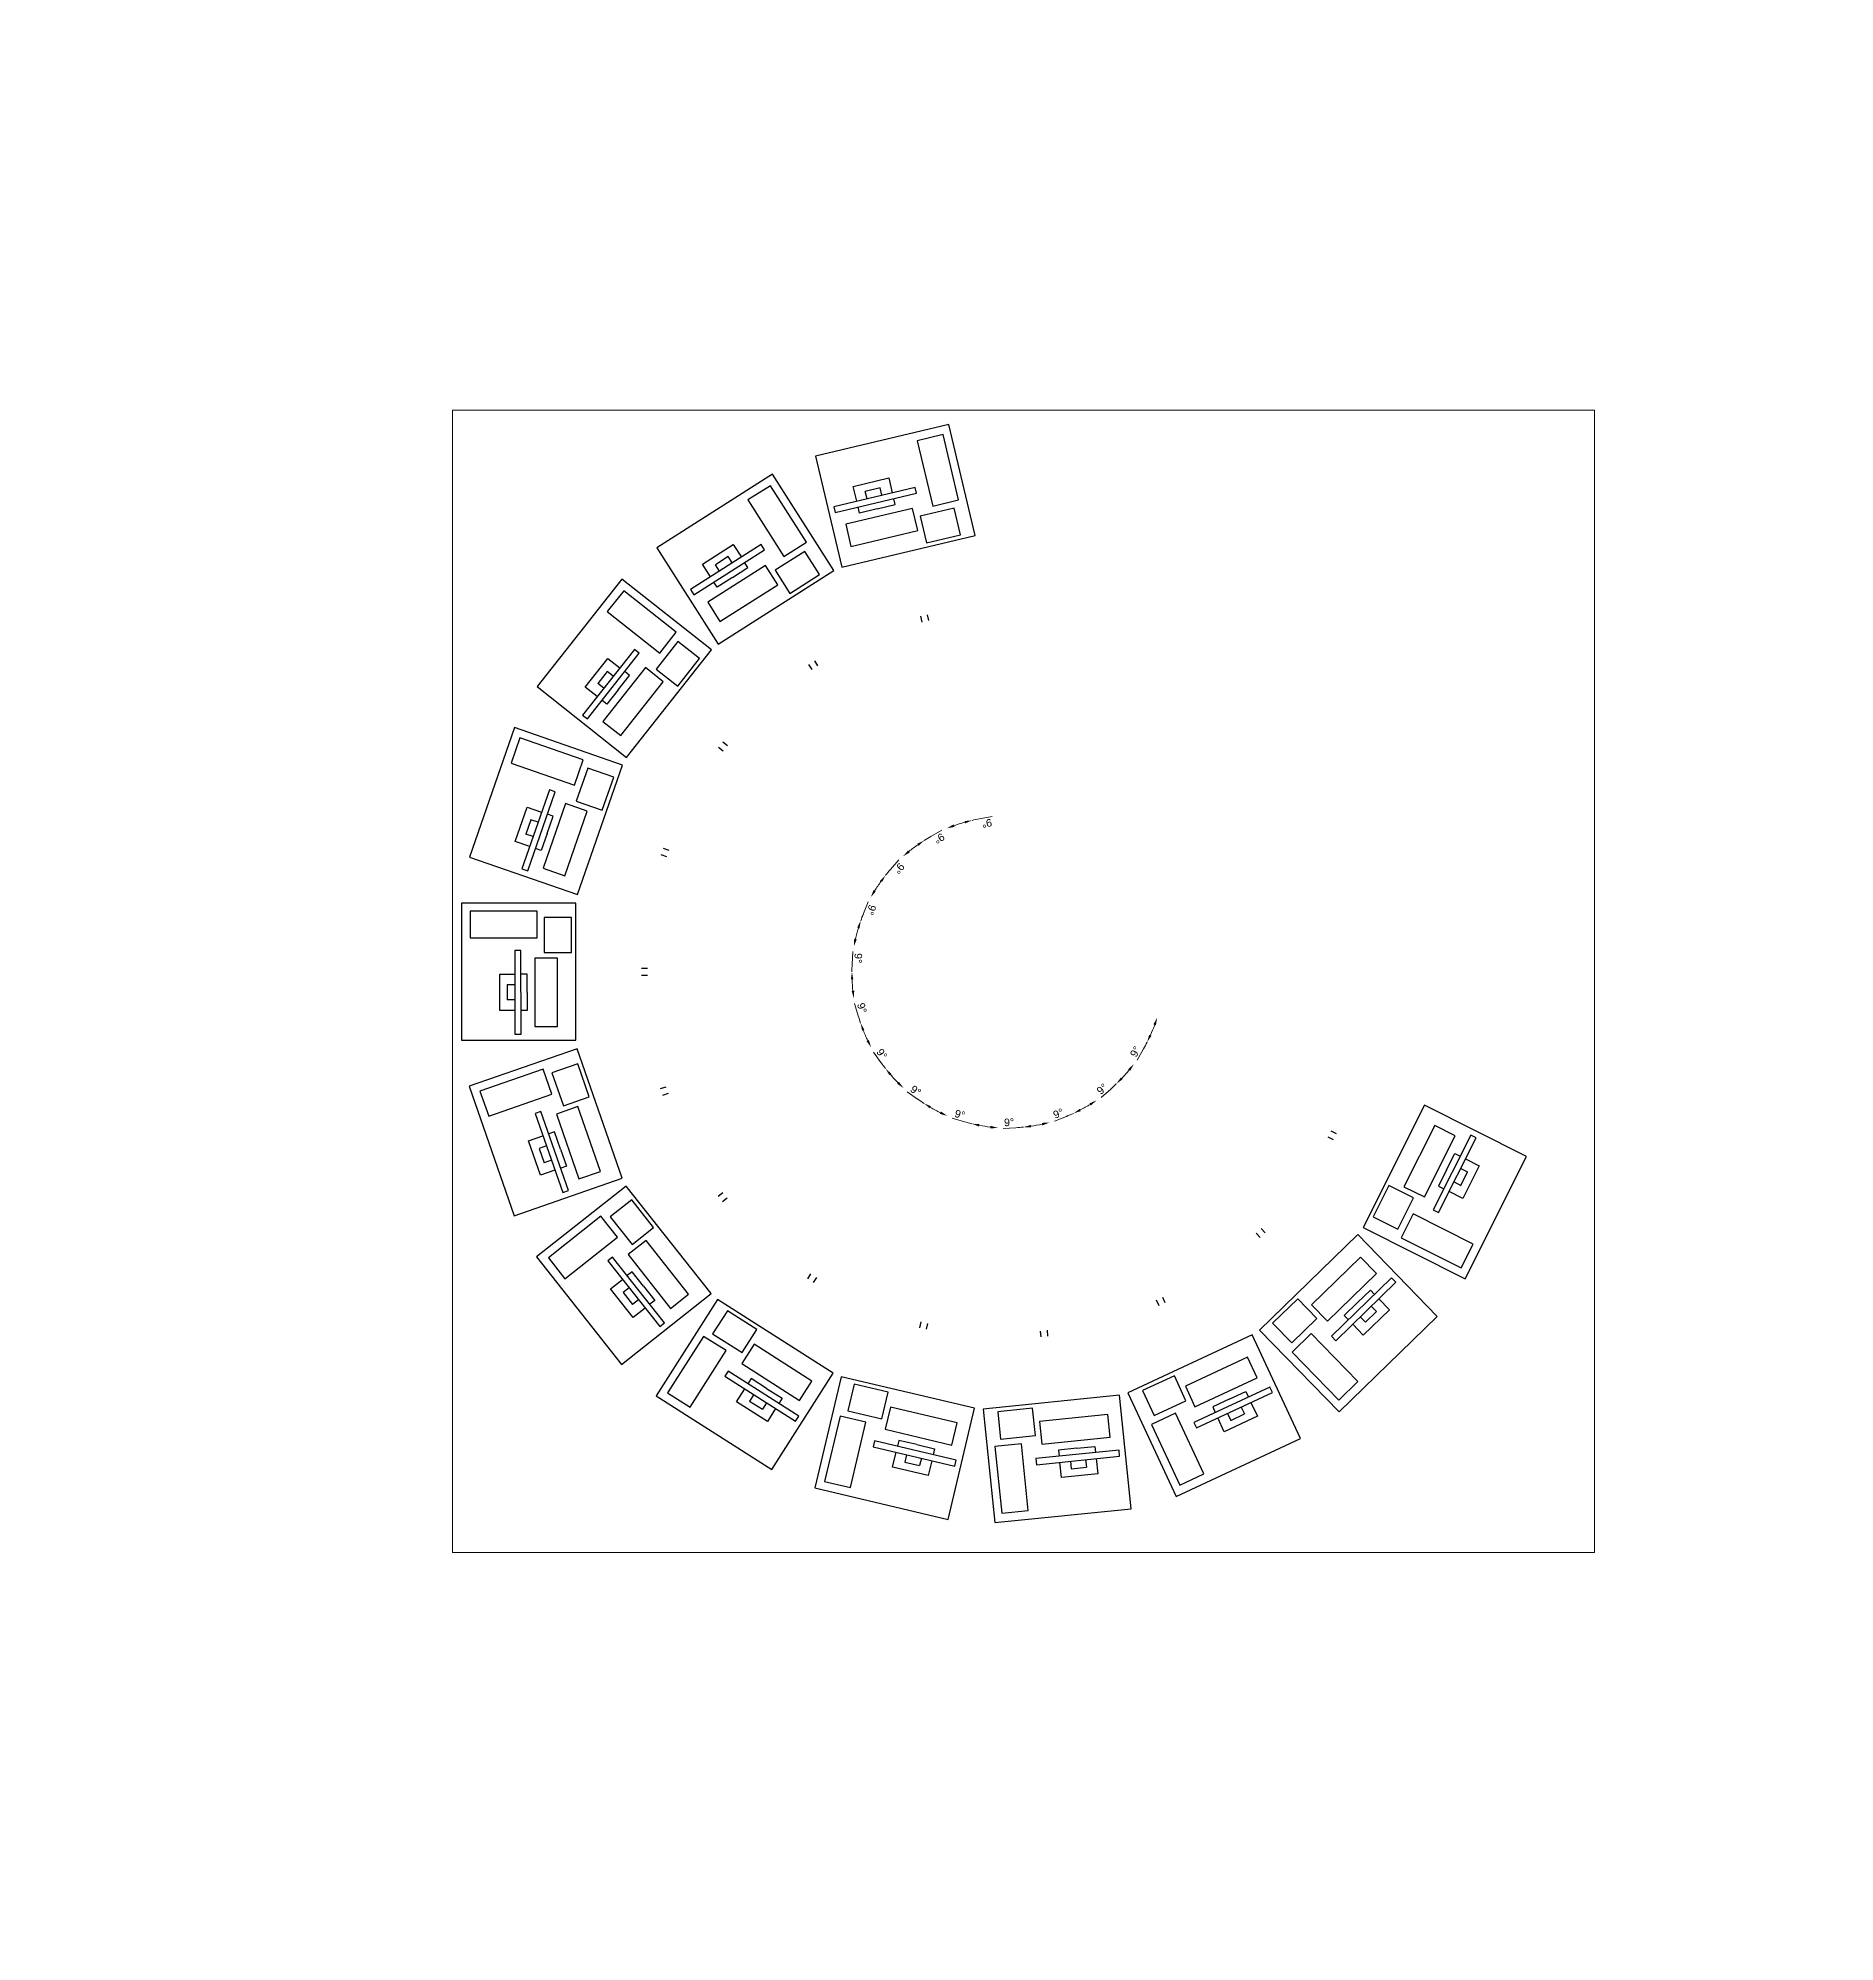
# Model space of a CAD drawing. Header units: millimetres. Extents: x 18768 to 1484868, y -11027 to 520152.
# Drawn here: x 419840 to 431641, y 44733 to 57232 of the extents above; entities that cross this region are included whole.
import ezdxf

# ---------------------------------------------------------------- set-up
doc = ezdxf.new("R2010")
doc.units = ezdxf.units.MM
doc.layers.add('A Construir', color=1, linetype='Continuous')
doc.layers.add('L035-ARRANJO-ADQUIRIR', color=102, linetype='Continuous')
doc.styles.get("Standard").update_dxf_attribs({"font": 'arial.ttf'})
doc.dimstyles.new('Anotativo', dxfattribs={"dimscale": 0, "dimtxt": 2.5, "dimasz": 2.5, "dimexe": 1.25, "dimexo": 0.625, "dimtad": 1, "dimtxsty": 'Standard', "dimcen": 2.5, "dimadec": 0, "dimazin": 0, "dimtfac": 1, "dimtmove": 0, "dimatfit": 3, "dimfxl": 1, "dimarcsym": 0})

# ---------------------------------------------------------------- blocks, each defined once
blk = doc.blocks.new('*D807')
at = {"layer": 'A Construir', "color": 0, "linetype": 'ByBlock', "lineweight": -2, "transparency": 16777216}
blk.add_line((440756, 50182), (440672, 50186), dxfattribs=at)
for start, end in [(267.4545, 269.9247), (272.3948, 276.0643)]:
    blk.add_arc((440808, 51341), 1160, start, end, dxfattribs=at)
at = {"layer": 'A Construir', "color": 0, "linetype": 'ByBlock', "lineweight": 15, "transparency": 16777216}
for points in [[(440856, 50174), (440856, 50190), (440806, 50181)], [(440929, 50196), (440931, 50179), (440980, 50194)]]:
    blk.add_solid(points, dxfattribs=at)
at = {"layer": 'DEFPOINTS', "color": 0, "linetype": 'ByBlock', "lineweight": 15, "transparency": 16777216}
for p in [(440812, 54160), (440808, 51341), (440922, 50187), (441254, 48367), (440801, 45929)]:
    blk.add_point(p, dxfattribs=at)
at = {"layer": 'A Construir', "color": 0, "linetype": 'ByBlock', "lineweight": 15, "transparency": 16777216, "insert": (440716, 50222), "char_height": 50, "attachment_point": 5, "rotation": 357.4545}
blk.add_mtext('9°', dxfattribs=at)
blk = doc.blocks.new('*U808')
for p, q in [((135.811, -1996.808), (15.811, -1996.808)), ((15.811, -1996.808), (15.811, -2036.808)), ((135.811, -1996.808), (255.811, -1996.808)), ((255.811, -1996.808), (255.811, -2036.808)), ((15.811, -2176.808), (15.811, -2076.808)), ((85.811, -2076.808), (85.811, -2126.808)), ((185.811, -2076.808), (185.811, -2126.808)), ((255.811, -2076.808), (255.811, -2176.808)), ((255.811, -2176.808), (15.811, -2176.808))]:
    blk.add_line(p, q)
for points in [[(450, -1677.559), (-450, -1677.559), (-450, -2427.559), (450, -2427.559)], [(-125.965, -1705.311), (-355.965, -1705.311), (-355.965, -1885.311), (-125.965, -1885.311)], [(360.811, -1796.89), (-89.189, -1796.89), (-89.189, -1946.89), (360.811, -1946.89)], [(-222.389, -1931.169), (-397.389, -1931.169), (-397.389, -2371.169), (-222.389, -2371.169)], [(410.811, -2036.808), (-139.189, -2036.808), (-139.189, -2076.808), (410.811, -2076.808)]]:
    blk.add_lwpolyline(points, close=True)
blk.add_lwpolyline([(85.811, -2126.808), (185.811, -2126.808)])
at = {"layer": 'L035-ARRANJO-ADQUIRIR', "color": 0}
for p, q in [((-22.5, -1245.319), (-22.5, -1206.518)), ((22.5, -1245.319), (22.5, -1206.518))]:
    blk.add_line(p, q, dxfattribs=at)
at = {"layer": 'A Construir', "linetype": 'ByBlock', "lineweight": 15}
dim = blk.add_angular_dim_2l(base=(118.219, 142.031), line1=((7.444, 4115.212), (-3.377, -4115.212)), line2=((3.738, 1296.217), (450, -1677.559)), dimstyle='Anotativo', dxfattribs=at)
dim.commit()
dim.dimension.update_dxf_attribs({"geometry": '*D807', "text_midpoint": (-88.165, 177.373), "insert": (-440804.079, -50044.483)})
blk = doc.blocks.new('*U809')
at = {"layer": 'A Construir', "color": 0, "linetype": 'ByBlock', "lineweight": -2, "transparency": 16777216}
for p, rotation in [((440963, 52490), 172.5000000000001), ((440577, 52477), 191.6666666666667), ((441331, 52376), 153.3333333333334), ((440216, 52338), 210.8333333333333), ((441642, 52146), 134.1666666666667), ((439921, 52089), 230), ((441185, 50244), 19.16666666666666), ((441860, 51828), 115), ((441525, 50429), 38.33333333333336), ((441784, 50715), 57.49999999999999), ((441936, 51070), 76.66666666666667), ((441962, 51455), 95.83333333333336)]:
    blk.add_blockref('*U808', p, dxfattribs=dict(at, rotation=rotation))
blk.add_blockref('*U808', (440804, 50181), dxfattribs=at)

msp = doc.modelspace()

# ---------------------------------------------------------------- linework, layer by layer
at = {"layer": 'A Construir', "linetype": 'ByBlock', "lineweight": 15}
for p, q in [((422561.484, 54790.383), (430061.484, 54790.383)), ((422561.484, 54790.383), (422561.484, 47290.383)), ((430061.484, 54790.383), (430061.484, 47290.383)), ((422561.484, 47290.383), (430061.484, 47290.383))]:
    msp.add_line(p, q, dxfattribs=at)

# ---------------------------------------------------------------- block references
at = {"layer": 'A Construir', "linetype": 'ByBlock', "lineweight": 15, "rotation": 193.3466022759295}
msp.add_blockref('*U809', (843259.378, 202811.337), dxfattribs=at)

doc.saveas('drawing.dxf')
